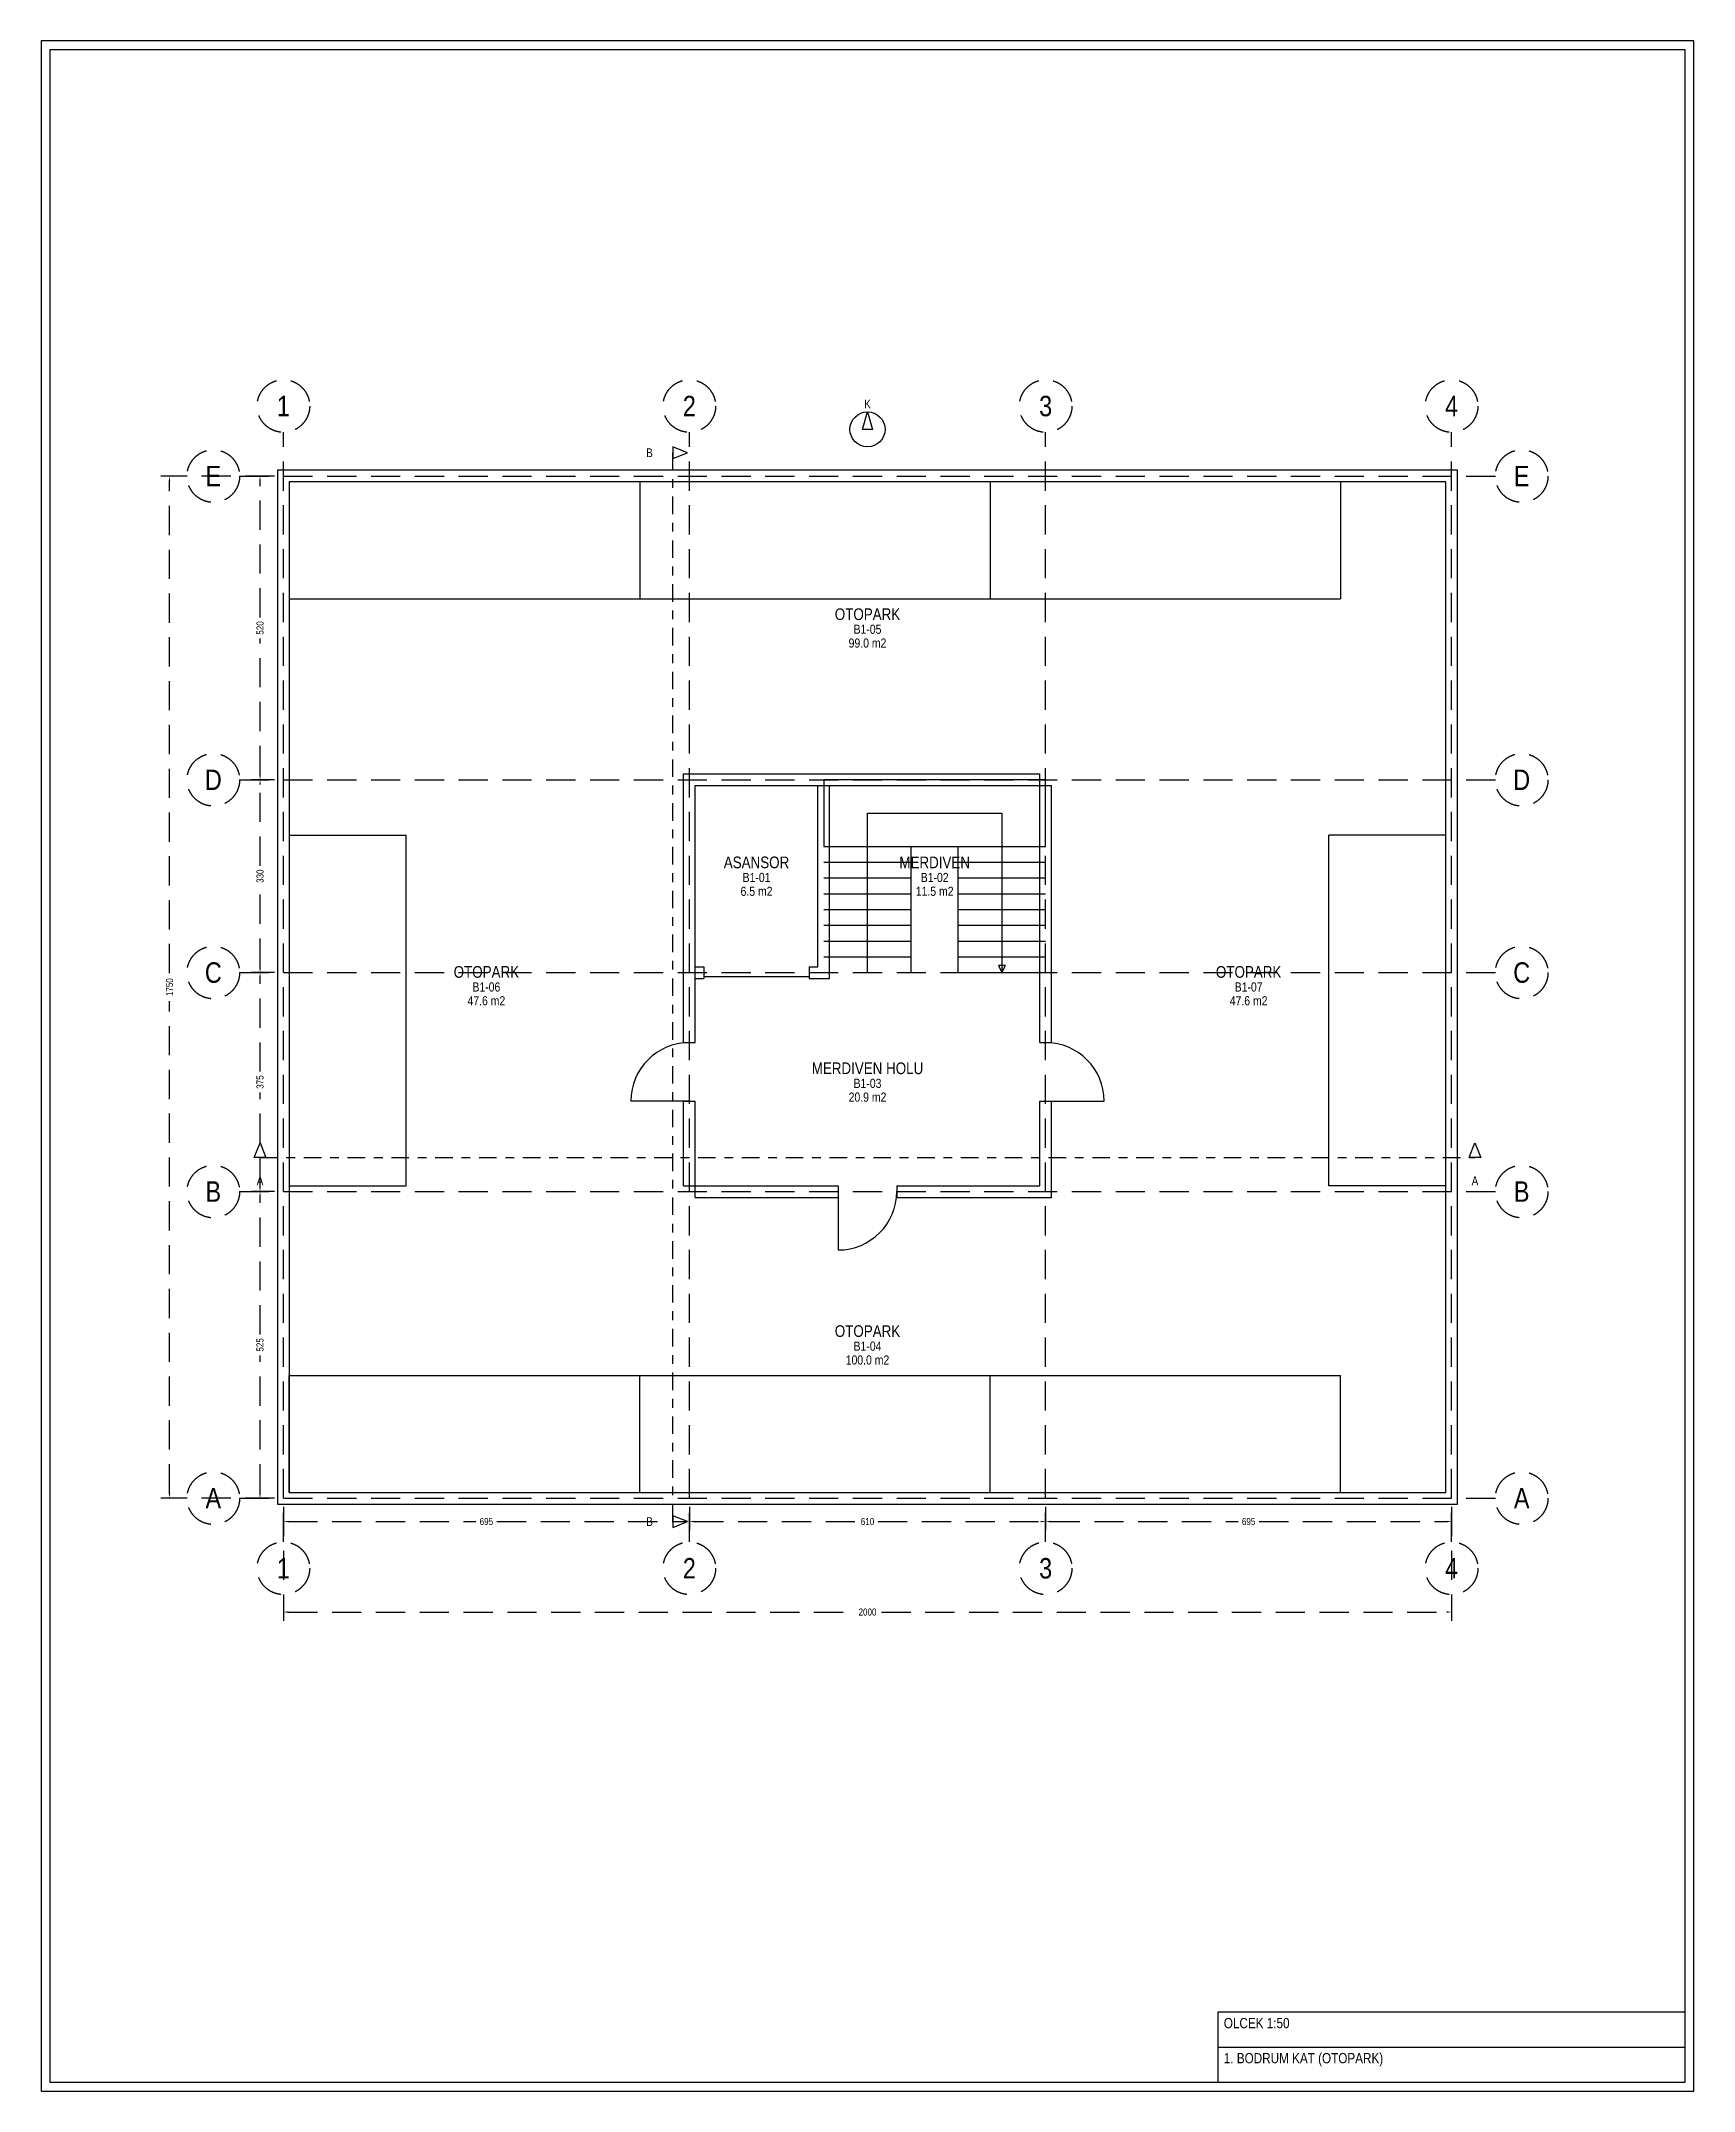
# Model space of a CAD drawing. Header units: millimetres. Extents: x -500 to 372900, y -10150 to 24950.
# Drawn here: x 38300 to 66600, y -10150 to 24950 of the extents above; entities that cross this region are included whole.
import ezdxf
from ezdxf.enums import TextEntityAlignment as Align

# ---------------------------------------------------------------- set-up
doc = ezdxf.new("R2010")
doc.units = ezdxf.units.MM
doc.linetypes.add('DASHED', pattern=[750, 500, -250])
doc.linetypes.add('KESIT_HATTI', pattern=[750, 300, -150, 150, -150])
for name, color, linetype, true_color in [('AKS', 8, 'DASHED', 0x434d58), ('KESIT', 1, 'KESIT_HATTI', 0xc81e1e), ('MERDIVEN', 7, 'Continuous', 0x3c7896)]:
    doc.layers.add(name, color=color, linetype=linetype, true_color=true_color)
for name, color, linetype in [('CERCEVE', 7, 'Continuous'), ('DUVARLAR', 7, 'Continuous'), ('KAPI-PENCERE', 7, 'Continuous'), ('METIN', 7, 'Continuous'), ('OTOPARK', 7, 'Continuous')]:
    doc.layers.add(name, color=color, linetype=linetype)
doc.styles.get("Standard").update_dxf_attribs({"font": 'arialn.ttf'})
doc.dimstyles.get("Standard").update_dxf_attribs({"dimtxt": 2.5, "dimasz": 2.5, "dimexe": 1.25, "dimexo": 0.625, "dimtad": 1, "dimcen": 2.5, "dimazin": 3, "dimtfac": 1, "dimtmove": 0, "dimatfit": 3})

msp = doc.modelspace()

# ---------------------------------------------------------------- texts
at = {"layer": 'AKS'}
for s, p in [('1', (42450, 18700)), ('2', (49400, 18700)), ('3', (55500, 18700)), ('4', (62450, 18700)), ('E', (41250, 17500)), ('E', (63650, 17500)), ('D', (41250, 12300)), ('D', (63650, 12300)), ('C', (41250, 9000)), ('C', (63650, 9000)), ('B', (41250, 5250)), ('B', (63650, 5250)), ('A', (41250, 0)), ('A', (63650, 0)), ('1', (42450, -1200)), ('2', (49400, -1200)), ('3', (55500, -1200)), ('4', (62450, -1200))]:
    msp.add_text(s, height=350, dxfattribs=at).set_placement(p, align=Align.MIDDLE_CENTER)
at = {"layer": 'KESIT'}
for s, p in [('B', (48716.667, 17900)), ('A', (42050, 5433.333)), ('A', (62850, 5433.333)), ('B', (48716.667, -400))]:
    msp.add_text(s, height=150, dxfattribs=at).set_placement(p, align=Align.MIDDLE_CENTER)
at = {"layer": 'METIN'}
msp.add_text('K', height=150, dxfattribs=at).set_placement((52450, 18735), align=Align.MIDDLE_CENTER)
for s, p in [('OLCEK 1:50', (58550, -8900)), ('1. BODRUM KAT (OTOPARK)', (58550, -9500))]:
    msp.add_text(s, height=175, dxfattribs=at).set_placement(p, align=Align.TOP_LEFT)

# ---------------------------------------------------------------- blocks, each defined once
blk = doc.blocks.new('_CLOSEDFILLED')
at = {"color": 0, "linetype": 'BYBLOCK'}
blk.add_solid([(-1, 0.16), (0, 0), (-1, -0.16)], dxfattribs=at)
blk = doc.blocks.new('*D10')
at = {"layer": 'AKS'}
for p, q in [((42450, -150), (42450, -550)), ((49400, -150), (49400, -550)), ((42534, -400), (45745, -400)), ((46105, -400), (49316, -400))]:
    blk.add_line(p, q, dxfattribs=at)
at = {"layer": 'Defpoints'}
for p in [(42450, 0), (49400, 0), (42450, -400)]:
    blk.add_point(p, dxfattribs=at)
at = {"layer": 'AKS', "xscale": 84, "yscale": 84, "rotation": 180}
blk.add_blockref('_CLOSEDFILLED', (42450, -400), dxfattribs=at)
at = {"layer": 'AKS', "xscale": 84, "yscale": 84}
blk.add_blockref('_CLOSEDFILLED', (49400, -400), dxfattribs=at)
at = {"layer": 'AKS', "insert": (45925, -400), "char_height": 120, "attachment_point": 5}
blk.add_mtext('695', dxfattribs=at)
blk = doc.blocks.new('*D11')
at = {"layer": 'AKS'}
for p, q in [((49400, -150), (49400, -550)), ((55500, -150), (55500, -550)), ((49484, -400), (52270, -400)), ((52630, -400), (55416, -400))]:
    blk.add_line(p, q, dxfattribs=at)
at = {"layer": 'Defpoints'}
for p in [(49400, 0), (55500, 0), (49400, -400)]:
    blk.add_point(p, dxfattribs=at)
at = {"layer": 'AKS', "xscale": 84, "yscale": 84, "rotation": 180}
blk.add_blockref('_CLOSEDFILLED', (49400, -400), dxfattribs=at)
at = {"layer": 'AKS', "xscale": 84, "yscale": 84}
blk.add_blockref('_CLOSEDFILLED', (55500, -400), dxfattribs=at)
at = {"layer": 'AKS', "insert": (52450, -400), "char_height": 120, "attachment_point": 5}
blk.add_mtext('610', dxfattribs=at)
blk = doc.blocks.new('*D12')
at = {"layer": 'AKS'}
for p, q in [((55500, -150), (55500, -550)), ((62450, -150), (62450, -550)), ((55584, -400), (58795, -400)), ((59155, -400), (62366, -400))]:
    blk.add_line(p, q, dxfattribs=at)
at = {"layer": 'Defpoints'}
for p in [(55500, 0), (62450, 0), (55500, -400)]:
    blk.add_point(p, dxfattribs=at)
at = {"layer": 'AKS', "xscale": 84, "yscale": 84, "rotation": 180}
blk.add_blockref('_CLOSEDFILLED', (55500, -400), dxfattribs=at)
at = {"layer": 'AKS', "xscale": 84, "yscale": 84}
blk.add_blockref('_CLOSEDFILLED', (62450, -400), dxfattribs=at)
at = {"layer": 'AKS', "insert": (58975, -400), "char_height": 120, "attachment_point": 5}
blk.add_mtext('695', dxfattribs=at)
blk = doc.blocks.new('*D13')
at = {"layer": 'AKS'}
for p, q in [((42450, -150), (42450, -2100)), ((62450, -150), (62450, -2100)), ((42534, -1950), (52210, -1950)), ((52690, -1950), (62366, -1950))]:
    blk.add_line(p, q, dxfattribs=at)
at = {"layer": 'Defpoints'}
for p in [(42450, 0), (62450, 0), (42450, -1950)]:
    blk.add_point(p, dxfattribs=at)
at = {"layer": 'AKS', "xscale": 84, "yscale": 84, "rotation": 180}
blk.add_blockref('_CLOSEDFILLED', (42450, -1950), dxfattribs=at)
at = {"layer": 'AKS', "xscale": 84, "yscale": 84}
blk.add_blockref('_CLOSEDFILLED', (62450, -1950), dxfattribs=at)
at = {"layer": 'AKS', "insert": (52450, -1950), "char_height": 120, "attachment_point": 5}
blk.add_mtext('2000', dxfattribs=at)
blk = doc.blocks.new('*D14')
at = {"layer": 'AKS'}
for p, q in [((42300, 5250), (41900, 5250)), ((42050, 2805), (42050, 5166)), ((42050, 84), (42050, 2445)), ((42300, 0), (41900, 0))]:
    blk.add_line(p, q, dxfattribs=at)
at = {"layer": 'Defpoints'}
for p in [(42450, 5250), (42050, 0), (42450, 0)]:
    blk.add_point(p, dxfattribs=at)
at = {"layer": 'AKS', "xscale": 84, "yscale": 84}
for p, rotation in [((42050, 5250), 90), ((42050, 0), 270)]:
    blk.add_blockref('_CLOSEDFILLED', p, dxfattribs=dict(at, rotation=rotation))
at = {"layer": 'AKS', "insert": (42050, 2625), "char_height": 120, "attachment_point": 5, "rotation": 90}
blk.add_mtext('525', dxfattribs=at)
blk = doc.blocks.new('*D15')
at = {"layer": 'AKS'}
for p, q in [((42300, 9000), (41900, 9000)), ((42050, 7305), (42050, 8916)), ((42050, 5334), (42050, 6945)), ((42300, 5250), (41900, 5250))]:
    blk.add_line(p, q, dxfattribs=at)
at = {"layer": 'Defpoints'}
for p in [(42450, 9000), (42050, 5250), (42450, 5250)]:
    blk.add_point(p, dxfattribs=at)
at = {"layer": 'AKS', "xscale": 84, "yscale": 84}
for p, rotation in [((42050, 9000), 90), ((42050, 5250), 270)]:
    blk.add_blockref('_CLOSEDFILLED', p, dxfattribs=dict(at, rotation=rotation))
at = {"layer": 'AKS', "insert": (42050, 7125), "char_height": 120, "attachment_point": 5, "rotation": 90}
blk.add_mtext('375', dxfattribs=at)
blk = doc.blocks.new('*D16')
at = {"layer": 'AKS'}
for p, q in [((42300, 12300), (41900, 12300)), ((42050, 10830), (42050, 12216)), ((42050, 9084), (42050, 10470)), ((42300, 9000), (41900, 9000))]:
    blk.add_line(p, q, dxfattribs=at)
at = {"layer": 'Defpoints'}
for p in [(42450, 12300), (42050, 9000), (42450, 9000)]:
    blk.add_point(p, dxfattribs=at)
at = {"layer": 'AKS', "xscale": 84, "yscale": 84}
for p, rotation in [((42050, 12300), 90), ((42050, 9000), 270)]:
    blk.add_blockref('_CLOSEDFILLED', p, dxfattribs=dict(at, rotation=rotation))
at = {"layer": 'AKS', "insert": (42050, 10650), "char_height": 120, "attachment_point": 5, "rotation": 90}
blk.add_mtext('330', dxfattribs=at)
blk = doc.blocks.new('*D17')
at = {"layer": 'AKS'}
for p, q in [((42300, 17500), (41900, 17500)), ((42050, 15080), (42050, 17416)), ((42050, 12384), (42050, 14720)), ((42300, 12300), (41900, 12300))]:
    blk.add_line(p, q, dxfattribs=at)
at = {"layer": 'Defpoints'}
for p in [(42450, 17500), (42050, 12300), (42450, 12300)]:
    blk.add_point(p, dxfattribs=at)
at = {"layer": 'AKS', "xscale": 84, "yscale": 84}
for p, rotation in [((42050, 17500), 90), ((42050, 12300), 270)]:
    blk.add_blockref('_CLOSEDFILLED', p, dxfattribs=dict(at, rotation=rotation))
at = {"layer": 'AKS', "insert": (42050, 14900), "char_height": 120, "attachment_point": 5, "rotation": 90}
blk.add_mtext('520', dxfattribs=at)
blk = doc.blocks.new('*D18')
at = {"layer": 'AKS'}
for p, q in [((42300, 17500), (40350, 17500)), ((40500, 8990), (40500, 17416)), ((40500, 84), (40500, 8510)), ((42300, 0), (40350, 0))]:
    blk.add_line(p, q, dxfattribs=at)
at = {"layer": 'Defpoints'}
for p in [(42450, 17500), (40500, 0), (42450, 0)]:
    blk.add_point(p, dxfattribs=at)
at = {"layer": 'AKS', "xscale": 84, "yscale": 84}
for p, rotation in [((40500, 17500), 90), ((40500, 0), 270)]:
    blk.add_blockref('_CLOSEDFILLED', p, dxfattribs=dict(at, rotation=rotation))
at = {"layer": 'AKS', "insert": (40500, 8750), "char_height": 120, "attachment_point": 5, "rotation": 90}
blk.add_mtext('1750', dxfattribs=at)
blk = doc.blocks.new('MAHAL_ETIKET')
at = {"layer": 'METIN'}
for tag, height, p in [('MAHAL_ADI', 100, (0, 118)), ('MAHAL_KOD', 78, (0, -11)), ('ALAN', 78, (0, -129))]:
    blk.add_attdef(tag, text='', height=height, dxfattribs=at).set_placement(p, align=Align.MIDDLE_CENTER)

# ---------------------------------------------------------------- dimensions: what is measured, and where the dimension line sits
at = {"layer": 'AKS'}
for base, p1, p2, text, picture, middle in [((40500, 0), (42450, 0), (42450, 17500), '1750', '*D18', (40500, 8750)), ((42050, 12300), (42450, 12300), (42450, 17500), '520', '*D17', (42050, 14900)), ((42050, 9000), (42450, 9000), (42450, 12300), '330', '*D16', (42050, 10650)), ((42050, 5250), (42450, 5250), (42450, 9000), '375', '*D15', (42050, 7125)), ((42050, 0), (42450, 0), (42450, 5250), '525', '*D14', (42050, 2625))]:
    dim = msp.add_linear_dim(base=base, p1=p1, p2=p2, angle=90, text=text, dimstyle='Standard', override={"dimtxt": 120, "dimasz": 84, "dimexe": 150, "dimexo": 150, "dimgap": 80}, dxfattribs=at)
    dim.commit()
    dim.dimension.update_dxf_attribs({"geometry": picture, "text_midpoint": middle})
for base, p1, p2, text, picture, middle in [((42450, -400), (42450, 0), (49400, 0), '695', '*D10', (45925, -400)), ((42450, -1950), (42450, 0), (62450, 0), '2000', '*D13', (52450, -1950)), ((49400, -400), (49400, 0), (55500, 0), '610', '*D11', (52450, -400)), ((55500, -400), (55500, 0), (62450, 0), '695', '*D12', (58975, -400))]:
    dim = msp.add_linear_dim(base=base, p1=p1, p2=p2, text=text, dimstyle='Standard', override={"dimtxt": 120, "dimasz": 84, "dimexe": 150, "dimexo": 150, "dimgap": 80}, dxfattribs=at)
    dim.commit()
    dim.dimension.update_dxf_attribs({"geometry": picture, "text_midpoint": middle})

# ---------------------------------------------------------------- linework, layer by layer
at = {"layer": 'AKS', "linetype": 'DASHED'}
for p, q in [((42450, -750), (42450, 18250)), ((49400, -750), (49400, 18250)), ((55500, -750), (55500, 18250)), ((62450, -750), (62450, 18250)), ((41700, 17500), (63200, 17500)), ((41700, 12300), (63200, 12300)), ((41700, 9000), (63200, 9000)), ((41700, 5250), (63200, 5250)), ((41700, 0), (63200, 0))]:
    msp.add_line(p, q, dxfattribs=at)
at = {"layer": 'AKS'}
for centre in [(42450, 18700), (49400, 18700), (55500, 18700), (62450, 18700), (41250, 17500), (63650, 17500), (41250, 12300), (63650, 12300), (41250, 9000), (63650, 9000), (41250, 5250), (63650, 5250), (41250, 0), (63650, 0), (42450, -1200), (49400, -1200), (55500, -1200), (62450, -1200)]:
    msp.add_circle(centre, 450, dxfattribs=at)
at = {"layer": 'CERCEVE'}
msp.add_line((58450, -9400), (66450, -9400), dxfattribs=at)
for points in [[(38300, -10150), (66600, -10150), (66600, 24950), (38300, 24950)], [(38450, -10000), (66450, -10000), (66450, 24800), (38450, 24800)], [(52450, 18600), (52534, 18300), (52366, 18300)], [(58450, -10000), (66450, -10000), (66450, -8800), (58450, -8800)]]:
    msp.add_lwpolyline(points, close=True, dxfattribs=at)
msp.add_circle((52450, 18300), 300, dxfattribs=at)
at = {"layer": 'DUVARLAR'}
for p, q in [((62550, 17600), (42350, 17600)), ((42350, 17600), (42350, -100)), ((62550, -100), (62550, 17600)), ((62350, 17400), (42550, 17400)), ((42550, 17400), (42550, 100)), ((62350, 100), (62350, 17400)), ((49300, 12400), (55400, 12400)), ((49300, 7800), (49300, 12400)), ((55400, 7800), (55400, 12400)), ((49500, 12200), (55600, 12200)), ((49500, 7800), (49500, 12200)), ((51600, 9100), (51600, 12200)), ((51800, 8900), (51800, 12200)), ((55600, 7800), (55600, 12200)), ((49500, 9100), (49650, 9100)), ((49500, 8900), (49650, 8900)), ((49650, 9100), (49650, 8900)), ((51450, 9100), (51600, 9100)), ((51450, 9100), (51450, 8900)), ((51450, 8900), (51800, 8900)), ((49300, 7800), (49500, 7800)), ((55400, 7800), (55600, 7800)), ((49300, 5350), (49300, 6800)), ((49300, 6800), (49500, 6800)), ((49500, 5150), (49500, 6800)), ((55400, 5350), (55400, 6800)), ((55400, 6800), (55600, 6800)), ((55600, 5150), (55600, 6800)), ((49300, 5350), (51950, 5350)), ((51950, 5350), (51950, 5150)), ((52950, 5350), (55400, 5350)), ((52950, 5350), (52950, 5150)), ((49500, 5150), (51950, 5150)), ((52950, 5150), (55600, 5150)), ((42550, 100), (62350, 100)), ((42350, -100), (62550, -100))]:
    msp.add_line(p, q, dxfattribs=at)
at = {"layer": 'KAPI-PENCERE'}
for p, q in [((49650, 8933.333), (51450, 8933.333)), ((51450, 8933.333), (51450, 8900)), ((49400, 6800), (48400, 6800)), ((55500, 6800), (56500, 6800)), ((51950, 5250), (51950, 4250))]:
    msp.add_line(p, q, dxfattribs=at)
for centre, start, end in [((49400, 6800), 90, 180), ((55500, 6800), 0, 90), ((51950, 5250), -90, 0)]:
    msp.add_arc(centre, 1000, start, end, dxfattribs=at)
at = {"layer": 'KESIT', "linetype": 'KESIT_HATTI'}
for p, q in [((49116.667, -400), (49116.667, 17900)), ((42050, 5833.333), (62850, 5833.333))]:
    msp.add_line(p, q, dxfattribs=at)
at = {"layer": 'KESIT'}
for points in [[(49366.667, 17900), (49116.667, 18000), (49116.667, 17800)], [(42050, 6083.333), (42150, 5833.333), (41950, 5833.333)], [(62850, 6083.333), (62950, 5833.333), (62750, 5833.333)], [(49366.667, -400), (49116.667, -300), (49116.667, -500)]]:
    msp.add_lwpolyline(points, close=True, dxfattribs=at)
at = {"layer": 'MERDIVEN'}
for p, q in [((52450, 9000), (52450, 11730)), ((52450, 11730), (54750, 11730)), ((54750, 11730), (54750, 9000)), ((51700, 11160), (53200, 11160)), ((51700, 10890), (53200, 10890)), ((53200, 9000), (53200, 11160)), ((54000, 9000), (54000, 11160)), ((54000, 10890), (55500, 10890)), ((51700, 10620), (53200, 10620)), ((54000, 10620), (55500, 10620)), ((51700, 10350), (53200, 10350)), ((54000, 10350), (55500, 10350)), ((51700, 10080), (53200, 10080)), ((54000, 10080), (55500, 10080)), ((51700, 9810), (53200, 9810)), ((51700, 9540), (53200, 9540)), ((54000, 9810), (55500, 9810)), ((54000, 9540), (55500, 9540)), ((51700, 9270), (53200, 9270)), ((54000, 9270), (55500, 9270)), ((54000, 9000), (55500, 9000))]:
    msp.add_line(p, q, dxfattribs=at)
for points in [[(51700, 11160), (55500, 11160), (55500, 12300), (51700, 12300)], [(54750, 9000), (54810, 9120), (54690, 9120)]]:
    msp.add_lwpolyline(points, close=True, dxfattribs=at)
at = {"layer": 'OTOPARK'}
for p, q in [((42550, 17400), (42550, 15400)), ((48550, 17400), (48550, 15400)), ((54550, 17400), (54550, 15400)), ((60550, 17400), (60550, 15400)), ((42550, 15400), (60550, 15400)), ((42550, 11350), (44550, 11350)), ((44550, 5350), (44550, 11350)), ((62350, 11350), (60350, 11350)), ((60350, 5350), (60350, 11350)), ((42550, 5350), (44550, 5350)), ((62350, 5350), (60350, 5350)), ((42550, 100), (42550, 2100)), ((42550, 2100), (60550, 2100)), ((48550, 100), (48550, 2100)), ((54550, 100), (54550, 2100)), ((60550, 100), (60550, 2100))]:
    msp.add_line(p, q, dxfattribs=at)

# ---------------------------------------------------------------- block references
at = {"layer": 'METIN', "xscale": 2, "yscale": 2}
for p, values in [((52450, 14900), {'MAHAL_ADI': 'OTOPARK', 'MAHAL_KOD': 'B1-05', 'ALAN': '99.0 m2'}), ((50550, 10650), {'MAHAL_ADI': 'ASANSOR', 'MAHAL_KOD': 'B1-01', 'ALAN': '6.5 m2'}), ((53600, 10650), {'MAHAL_ADI': 'MERDIVEN', 'MAHAL_KOD': 'B1-02', 'ALAN': '11.5 m2'}), ((45925, 8775), {'MAHAL_ADI': 'OTOPARK', 'MAHAL_KOD': 'B1-06', 'ALAN': '47.6 m2'}), ((58975, 8775), {'MAHAL_ADI': 'OTOPARK', 'MAHAL_KOD': 'B1-07', 'ALAN': '47.6 m2'}), ((52450, 7125), {'MAHAL_ADI': 'MERDIVEN HOLU', 'MAHAL_KOD': 'B1-03', 'ALAN': '20.9 m2'}), ((52450, 2625), {'MAHAL_ADI': 'OTOPARK', 'MAHAL_KOD': 'B1-04', 'ALAN': '100.0 m2'})]:
    msp.add_blockref('MAHAL_ETIKET', p, dxfattribs=at).add_auto_attribs(values)

msp.set_redraw_order([(e.dxf.handle, doc.entitydb.next_handle()) for e in msp.query("TEXT MTEXT ATTDEF DIMENSION ARC_DIMENSION")])  # texts and dimensions are drawn at this point

doc.saveas('drawing.dxf')
